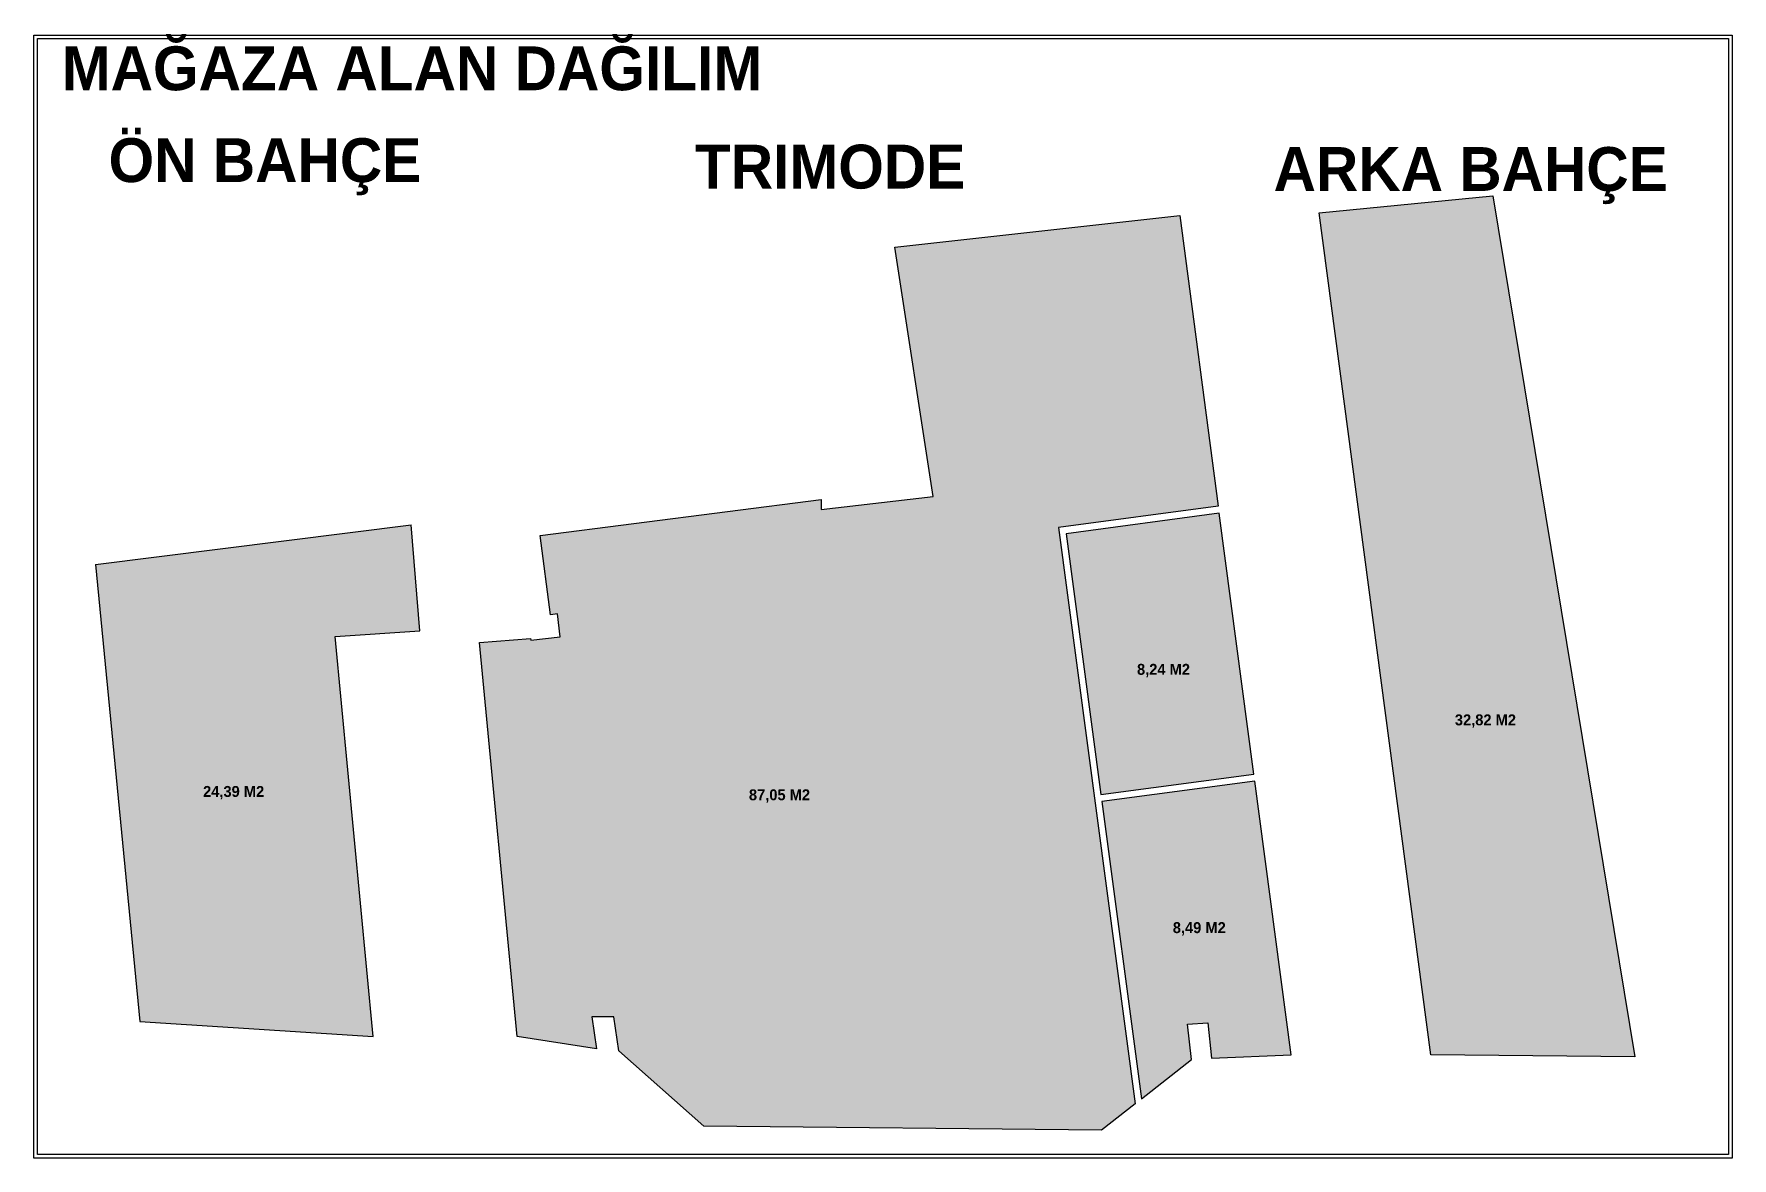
# Model space of a CAD drawing. Extents: x 24214 to 26635, y 31988 to 38688.
# Drawn here: x 24215 to 26635, y 35388 to 36990 of the extents above; entities that cross this region are included whole.
import ezdxf

# ---------------------------------------------------------------- set-up
doc = ezdxf.new("R2010")
doc.units = 0
doc.header["$MEASUREMENT"] = 0
for name, color, linetype in [('0_IO_00_DIMENSION_1-20', 1, 'Continuous'), ('0_TESTO', 7, 'Continuous'), ('Leica_3DDisto_2D', 5, 'Continuous')]:
    doc.layers.add(name, color=color, linetype=linetype)
doc.styles.get("Standard").update_dxf_attribs({"font": 'simplex'})

msp = doc.modelspace()

# ---------------------------------------------------------------- texts
at = {"color": 1, "linetype": 'ByBlock', "transparency": 33554636, "char_height": 15.625, "attachment_point": 1}
for s, insert in [('\\pxql;\\fCentury Gothic|b1|i0|c238;8,24 M2\\fCentury Gothic|b1|i0|c162;\\P', (25786.66835, 36092.30879)), ('\\pxql;\\fCentury Gothic|b1|i0|c238;32,82 M2\\fCentury Gothic|b1|i0|c162;\\P', (26239.66835, 36020.30879)), ('\\pxql;\\fCentury Gothic|b1|i0|c238;24,39 M2\\fCentury Gothic|b1|i0|c162;\\P', (24455.66835, 35918.30879)), ('\\pxql;\\fCentury Gothic|b1|i0|c238;87,05 M2\\fCentury Gothic|b1|i0|c162;\\P', (25233.58054, 35913.56004)), ('\\pxql;\\fCentury Gothic|b1|i0|c238;8,49 M2\\fCentury Gothic|b1|i0|c162;\\P', (25837.66835, 35724.30879))]:
    msp.add_mtext_dynamic_manual_height_columns(s, width=119.7749768, gutter_width=31.25, heights=[0], dxfattribs=dict(at, insert=insert)).dxf.set("width", 364.5499536)
at = {"layer": '0_TESTO', "linetype": 'Continuous', "char_height": 62.5, "attachment_point": 1}
for s, width, insert in [('\\pxql;\\fCentury Gothic|b1|i0;MA\\fCentury Gothic|b1|i0|c162;ĞAZA ALAN DAĞILIM ', 1650.3064109, (24254.36194, 36972.06413)), ('\\pxql;\\fCentury Gothic|b1|i0;ÖN BAHÇE', 622.1998145, (24321.00218, 36841.22552)), ('\\pxql;\\fCentury Gothic|b1|i0;TRIMODE', 622.1998145, (25156.67372, 36832.00513)), ('\\pxql;\\fCentury Gothic|b1|i0;ARKA BAHÇE', 622.1998145, (25981.29978, 36828.59406))]:
    msp.add_mtext_dynamic_manual_height_columns(s, width=width, gutter_width=31.25, heights=[0], dxfattribs=dict(at, insert=insert)).dxf.set("width", 1458.1998145)

# ---------------------------------------------------------------- blocks, each defined once
blk = doc.blocks.new('A$C6AA29C70')
at = {"color": 3, "linetype": 'ByBlock'}
blk.add_line((0, 707.89), (453.43, 720.39), dxfattribs=at)
at = {"layer": 'Leica_3DDisto_2D', "color": 3}
for p, q in [((0, 707.89), (0, 53.6)), ((451.03, 569.1), (453.43, 720.39)), ((328.82, 0), (329.93, 572.91)), ((329.93, 572.91), (451.03, 569.1)), ((0, 53.6), (328.82, 0))]:
    blk.add_line(p, q, dxfattribs=at)
blk = doc.blocks.new('A$C6AA29D1F')
at = {"color": 3, "linetype": 'ByBlock'}
blk.add_line((42.1, 30.9), (0, 1240.42), dxfattribs=at)
at = {"layer": 'Leica_3DDisto_2D', "color": 3}
for p, q in [((0, 1240.42), (248.39, 1240.42)), ((248.39, 1240.42), (331.21, 0)), ((331.21, 0), (42.1, 30.9))]:
    blk.add_line(p, q, dxfattribs=at)

# ---------------------------------------------------------------- hatches: boundary and pattern name
at = {"layer": '0_IO_00_DIMENSION_1-20', "transparency": 33554457}
for points in [[(26293.6219, 36758.91397), (26046.40029, 36734.85014), (26205.47961, 35535.09816), (26496.22325, 35532.35226)], [(24302.34319, 36233.94762), (24365.57856, 35582.72055), (24698.03955, 35561.15104), (24643.77414, 36131.48635), (24764.67546, 36139.39818), (24752.44246, 36290.21189)]]:
    msp.add_hatch(color=3, dxfattribs=at).paths.add_polyline_path(points)
at = {"layer": '0_IO_00_DIMENSION_1-20', "transparency": 33554508}
h = msp.add_hatch(color=253, dxfattribs=at)
h.paths.add_polyline_path([(25736.23835, 35428.12816), (25783.81868, 35465.46116), (25674.59438, 36286.36298), (25902.53913, 36316.8634), (25847.62624, 36731.1003), (25441.56835, 36685.94816), (25496.14835, 36330.87816), (25336.62835, 36312.22816), (25336.62835, 36326.31494), (24936.24821, 36275.2705), (24950.64144, 36162.37346), (24960.75835, 36163.45816), (24964.50835, 36130.84816), (24922.63835, 36125.89816), (24922.27783, 36128.46621), (24849.77835, 36122.88816), (24903.19835, 35561.43816), (25016.36932, 35543.56907), (25009.66835, 35589.61816), (25040.94835, 35589.61816), (25048.05835, 35540.75816), (25169.39835, 35433.59816)])
h.paths.add_polyline_path([(25229.67429, 35891.05707), (25328.59352, 35891.05707), (25328.59352, 35917.46629), (25229.67429, 35917.46629)], flags=24)
h = msp.add_hatch(color=5, dxfattribs=at)
h.paths.add_polyline_path([(25735.08334, 35906.28694), (25953.15065, 35935.20458), (25903.87739, 36306.95575), (25685.82063, 36277.7784), (25735.08366, 35906.28698)])
h.paths.add_polyline_path([(25782.7621, 36069.80582), (25869.49728, 36069.80582), (25869.49728, 36096.21504), (25782.7621, 36096.21504)], flags=24)
h = msp.add_hatch(color=6, dxfattribs=at)
h.paths.add_polyline_path([(25792.95146, 35472.62703), (25864.15835, 35528.49816), (25858.79835, 35579.11816), (25887.36835, 35581.04816), (25892.72835, 35530.42816), (26006.20835, 35535.09816), (25954.48871, 35925.15984), (25736.44256, 35896.21773)])
h.paths.add_polyline_path([(25833.7621, 35701.80582), (25920.49728, 35701.80582), (25920.49728, 35728.21504), (25833.7621, 35728.21504)], flags=24)

# ---------------------------------------------------------------- linework, layer by layer
at = {"linetype": 'ByBlock', "transparency": 33554636}
for points in [[(24214.66835, 36988.22477), (26634.66835, 36988.22477), (26634.66835, 35388.22477), (24214.66835, 35388.22477)], [(24219.66835, 36983.22477), (26629.66835, 36983.22477), (26629.66835, 35393.22477), (24219.66835, 35393.22477)]]:
    msp.add_lwpolyline(points, close=True, dxfattribs=at)
at = {"transparency": 33554636}
for points in [[(25783.81868, 35465.46116), (25736.23835, 35428.12816), (25169.39835, 35433.59816), (25048.05835, 35540.75816), (25040.94835, 35589.61816), (25009.66835, 35589.61816), (25016.36932, 35543.56907), (24903.19835, 35561.43816), (24849.77835, 36122.88816), (24922.27783, 36128.46621), (24922.63835, 36125.89816), (24964.50835, 36130.84816), (24960.75835, 36163.45816), (24950.64144, 36162.37346), (24936.24821, 36275.2705), (25336.62835, 36326.31494), (25336.62835, 36312.22816), (25496.14835, 36330.87816), (25441.56835, 36685.94816), (25847.62624, 36731.1003), (25902.53913, 36316.8634), (25674.59438, 36286.36298), (25783.81868, 35465.46116)], [(25735.08334, 35906.28694), (25953.15065, 35935.20458), (25903.87739, 36306.95575), (25685.82063, 36277.7784), (25735.08366, 35906.28698)], [(25792.95146, 35472.62703), (25864.15835, 35528.49816), (25858.79835, 35579.11816), (25887.36835, 35581.04816), (25892.72835, 35530.42816), (26006.20835, 35535.09816), (25954.48871, 35925.15984), (25736.44256, 35896.21773), (25792.95146, 35472.62703)]]:
    msp.add_lwpolyline(points, dxfattribs=at)

# ---------------------------------------------------------------- block references
at = {"linetype": 'ByBlock', "transparency": 33554636}
for name, p, rotation in [('A$C6AA29D1F', (26166.57121, 35500.2649), 5.55948999558514), ('A$C6AA29C70', (24370.75886, 35529.37147), 5.546140014754946)]:
    msp.add_blockref(name, p, dxfattribs=dict(at, rotation=rotation))

msp.set_redraw_order([(e.dxf.handle, doc.entitydb.next_handle()) for e in msp.query("TEXT MTEXT ATTDEF DIMENSION ARC_DIMENSION")])  # texts and dimensions are drawn at this point

doc.saveas('drawing.dxf')
